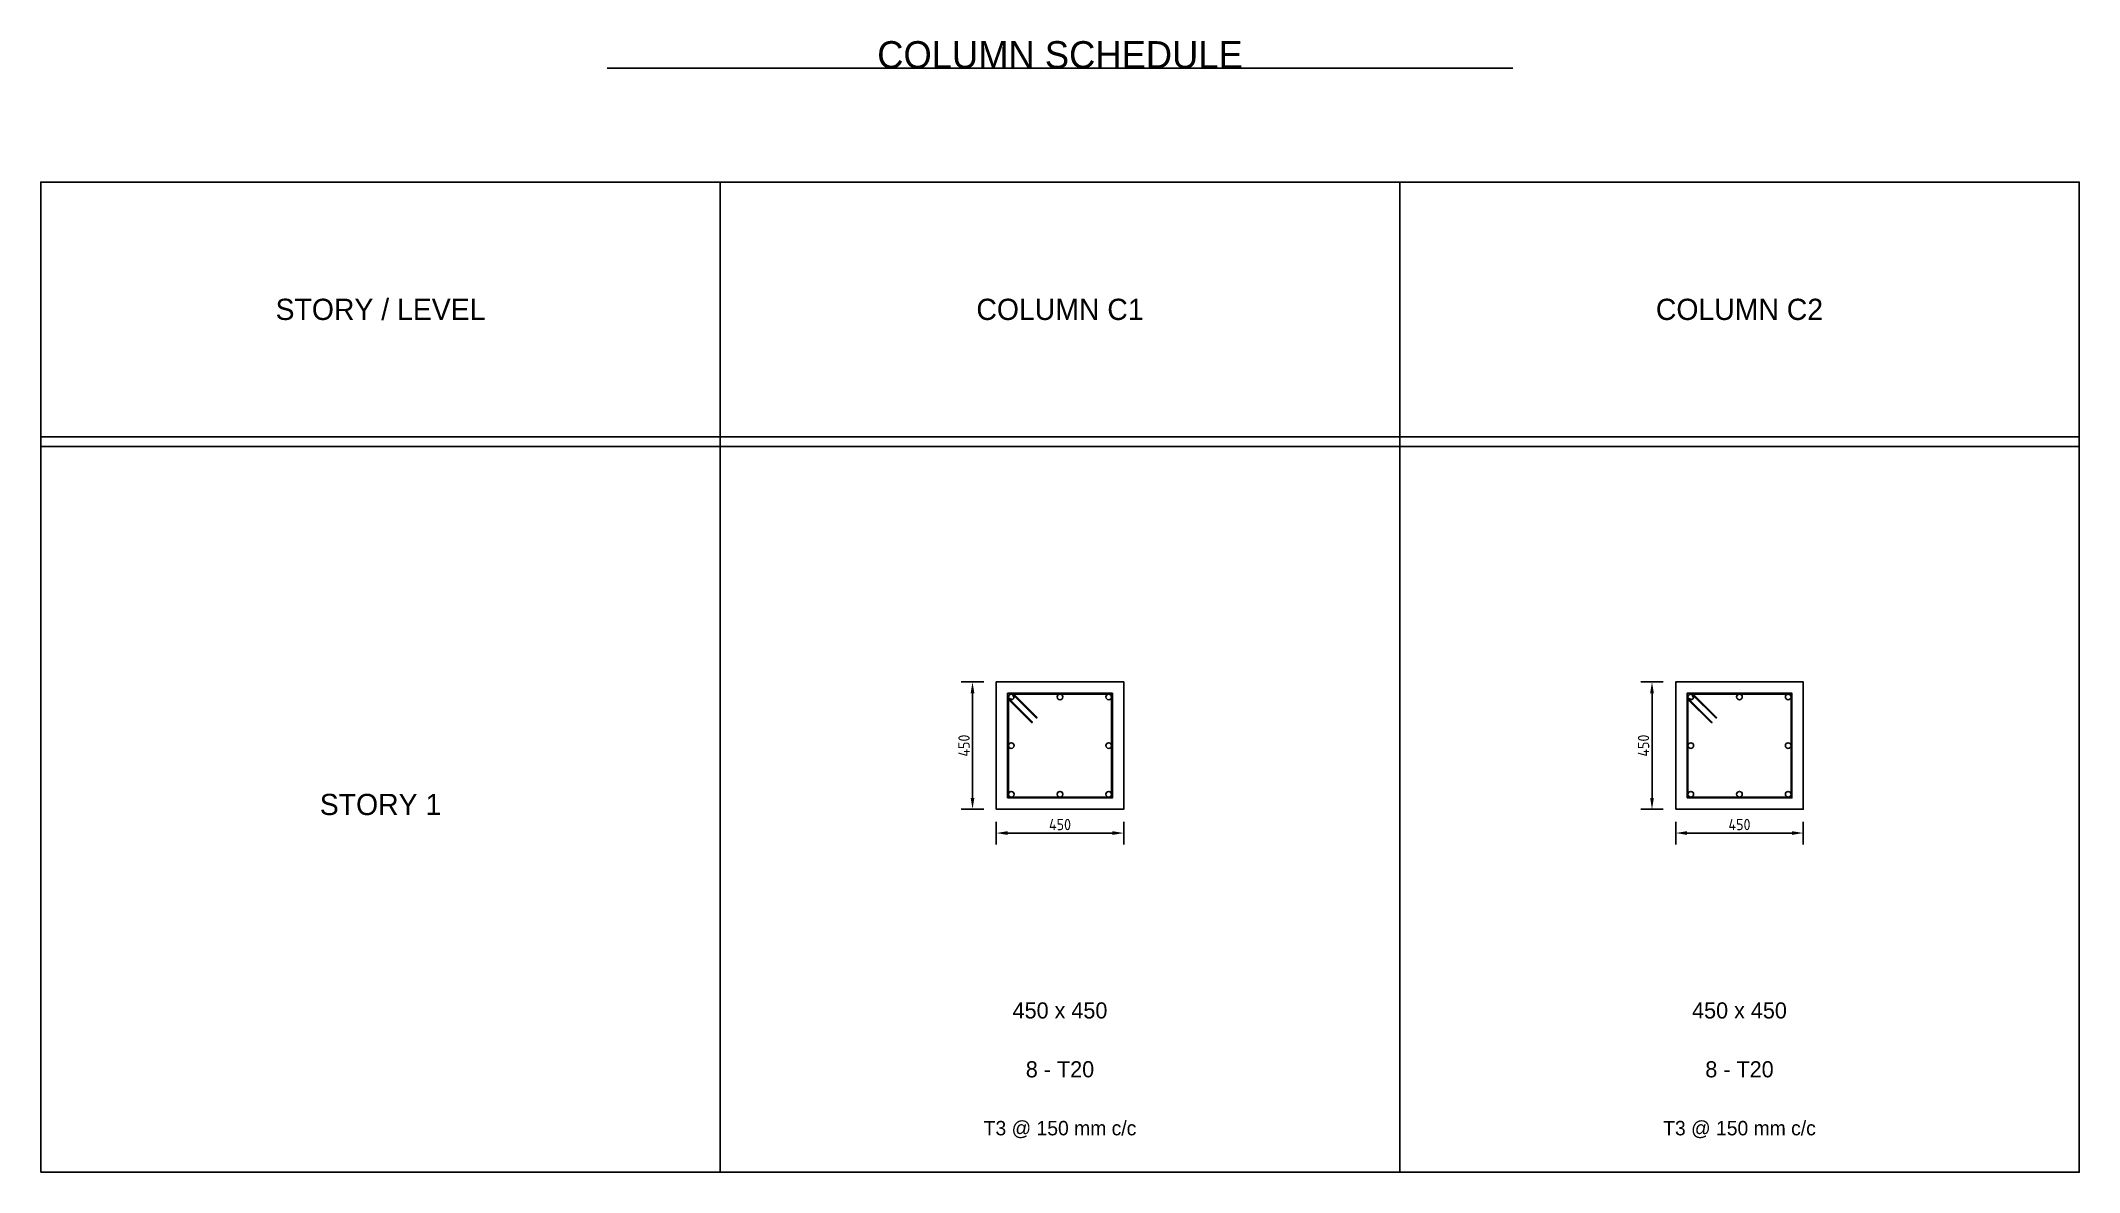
# Model space of a CAD drawing. Header units: metres. Extents: x -4073 to 22081, y -47896 to 1700.
# Drawn here: x 0 to 7200, y -30625 to -26626 of the extents above; entities that cross this region are included whole.
import ezdxf
from ezdxf.enums import TextEntityAlignment as Align

# ---------------------------------------------------------------- set-up
doc = ezdxf.new("R2010")
doc.units = ezdxf.units.M
for name, color, linetype in [('COLUMN', 7, 'Continuous'), ('DIM_LINEAR', 3, 'Continuous'), ('REBAR', 2, 'Continuous'), ('STIRRUP', 135, 'Continuous'), ('TEXT', 151, 'Continuous'), ('TITLE', 2, 'Continuous')]:
    doc.layers.add(name, color=color, linetype=linetype)
doc.styles.add('Dimension', font='isocp')
doc.dimstyles.new('Linear', dxfattribs={"dimtxt": 40, "dimasz": 40, "dimexe": 40, "dimexo": 40, "dimgap": 10, "dimtad": 1, "dimdsep": 46, "dimtxsty": 'Dimension', "dimcen": 2.5, "dimclrd": 132, "dimclre": 132, "dimclrt": 151, "dimazin": 3, "dimtfac": 1, "dimtmove": 0, "dimatfit": 3, "dimfxl": 40, "dimfxlon": 1})

msp = doc.modelspace()

# ---------------------------------------------------------------- texts
at = {"layer": 'HEADER'}
for s, p in [('STORY / LEVEL', (1200, -27575)), ('COLUMN C1', (3600, -27575)), ('COLUMN C2', (6000, -27575)), ('STORY 1', (1200, -29325))]:
    msp.add_text(s, height=75, dxfattribs=at).set_placement(p, align=Align.MIDDLE_CENTER)
at = {"layer": 'TEXT'}
for s, height, p in [('450 x 450', 57, (3600, -30053)), ('450 x 450', 57, (6000, -30053)), ('8 - T20', 57, (3600, -30261)), ('8 - T20', 57, (6000, -30261)), ('T3 @ 150 mm c/c', 51, (3600, -30469)), ('T3 @ 150 mm c/c', 51, (6000, -30469))]:
    msp.add_text(s, height=height, dxfattribs=at).set_placement(p, align=Align.MIDDLE_CENTER)
at = {"layer": 'TITLE'}
msp.add_text('COLUMN SCHEDULE', height=96, dxfattribs=at).set_placement((3600, -26675), align=Align.MIDDLE_CENTER)

# ---------------------------------------------------------------- dimensions: what is measured, and where the dimension line sits
at = {"layer": 'DIM_LINEAR'}
for base, p1, p2 in [((3291, -29342), (3375, -29342), (3375, -28892)), ((5691, -29342), (5775, -29342), (5775, -28892))]:
    msp.add_linear_dim(base=base, p1=p1, p2=p2, angle=90, text='450', dimstyle='Linear', dxfattribs=at).render()
for base, p1, p2 in [((3375, -29426), (3375, -29342), (3825, -29342)), ((5775, -29426), (5775, -29342), (6225, -29342))]:
    msp.add_linear_dim(base=base, p1=p1, p2=p2, text='450', dimstyle='Linear', dxfattribs=at).render()

# ---------------------------------------------------------------- linework, layer by layer
at = {"layer": 'BORDER'}
msp.add_lwpolyline([(0, -30625), (7200, -30625), (7200, -27125), (0, -27125), (0, -30625)], close=True, dxfattribs=at)
at = {"layer": 'COLUMN'}
for points in [[(3375, -29342), (3825, -29342), (3825, -28892), (3375, -28892), (3375, -29342)], [(5775, -29342), (6225, -29342), (6225, -28892), (5775, -28892), (5775, -29342)]]:
    msp.add_lwpolyline(points, close=True, dxfattribs=at)
at = {"layer": 'REBAR'}
for centre in [(3428, -28945), (3600, -28945), (3772, -28945), (5828, -28945), (6000, -28945), (6172, -28945), (3428, -29117), (3772, -29117), (5828, -29117), (6172, -29117), (3428, -29289), (3600, -29289), (3772, -29289), (5828, -29289), (6000, -29289), (6172, -29289)]:
    msp.add_circle(centre, 10, dxfattribs=at)
at = {"layer": 'STIRRUP'}
for points in [[(3415, -29302), (3785, -29302), (3785, -28932), (3415, -28932), (3415, -29302)], [(3436.445, -28935), (3782, -28935), (3782, -29299), (3418, -29299), (3418, -28953.445), (3500.731, -29036.176), (3502.853, -29034.055), (3418, -28949.202), (3431.109, -28954.568), (3433.913, -28953.139), (3436.139, -28950.913), (3437.568, -28948.109), (3432.202, -28935), (3517.055, -29019.853), (3519.176, -29017.731), (3436.445, -28935)], [(5815, -29302), (6185, -29302), (6185, -28932), (5815, -28932), (5815, -29302)], [(5836.445, -28935), (6182, -28935), (6182, -29299), (5818, -29299), (5818, -28953.445), (5900.731, -29036.176), (5902.853, -29034.055), (5818, -28949.202), (5831.109, -28954.568), (5833.913, -28953.139), (5836.139, -28950.913), (5837.568, -28948.109), (5832.202, -28935), (5917.055, -29019.853), (5919.176, -29017.731), (5836.445, -28935)]]:
    msp.add_lwpolyline(points, close=True, dxfattribs=at)
at = {"layer": 'TABLE'}
for p, q in [((2400, -30625), (2400, -27125)), ((4800, -30625), (4800, -27125)), ((0, -28025), (7200, -28025)), ((0, -28060), (7200, -28060))]:
    msp.add_line(p, q, dxfattribs=at)
at = {"layer": 'TITLE'}
msp.add_line((2000, -26723), (5200, -26723), dxfattribs=at)

msp.set_redraw_order([(e.dxf.handle, doc.entitydb.next_handle()) for e in msp.query("TEXT MTEXT ATTDEF DIMENSION ARC_DIMENSION")])  # texts and dimensions are drawn at this point

doc.saveas('drawing.dxf')
